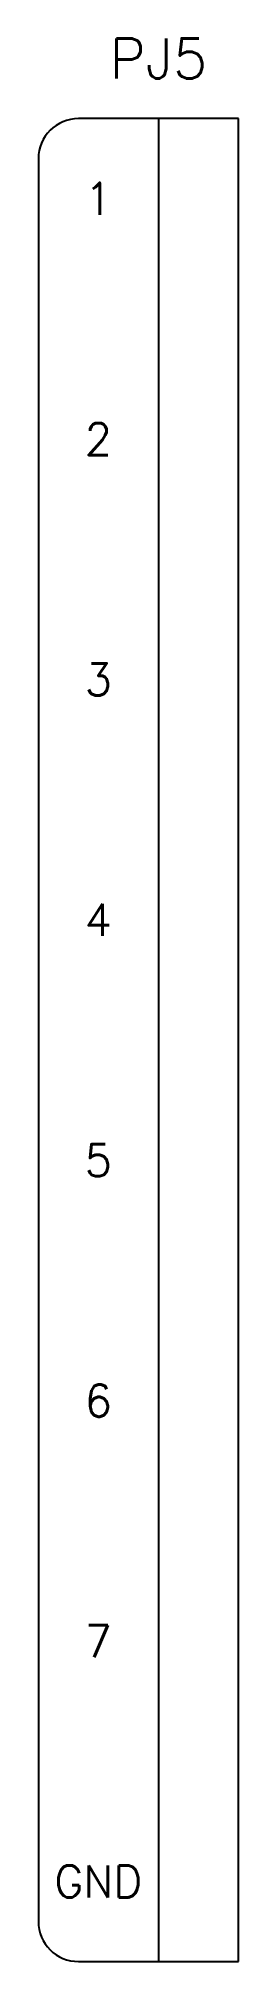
# Model space of a CAD drawing. Header units: inches. Extents: x 0 to 33.7, y 0 to 22.4.
# Drawn here: x 14.62 to 15.25, y 6.5 to 12.5 of the extents above; entities that cross this region are included whole.
import ezdxf
from ezdxf.enums import TextEntityAlignment as Align

# ---------------------------------------------------------------- set-up
doc = ezdxf.new("R2010")
doc.units = ezdxf.units.IN
doc.header["$MEASUREMENT"] = 0
for name, color, linetype in [('MISC', 2, 'Continuous'), ('SYMS', 7, 'Continuous'), ('TAGS', 52, 'Continuous'), ('TERMS', 6, 'Continuous'), ('TITLE', 7, 'Continuous')]:
    doc.layers.add(name, color=color, linetype=linetype)
doc.styles.add('ITALIC', font='ITALIC')
doc.styles.add('LOGO', font='arialbi.ttf')
doc.styles.add('SIMPLEX', font='SIMPLEX')
doc.styles.add('WD', font='romans.shx')

# ---------------------------------------------------------------- blocks, each defined once
blk = doc.blocks.new('HCN1_1PJ_B86')
at = {"layer": 'SYMS'}
for p, q in [((0.25, 0.25), (-0.25, 0.25)), ((0, 0.25), (0, -5.5)), ((0.25, -5.5), (0.25, 0.25)), ((-0.375, 0.125), (-0.375, -5.375)), ((-0.25, -5.5), (0.25, -5.5))]:
    blk.add_line(p, q, dxfattribs=at)
for centre, start, end in [((-0.25, 0.125), 90, 180), ((-0.25, -5.375), 180, 270)]:
    blk.add_arc(centre, 0.125, start, end, dxfattribs=at)
at = {"style": 'WD', "flags": 1}
blk.add_attdef('WD_JUMPERS', (0, 0), '', height=0.01, dxfattribs=at)
at = {"layer": 'SYMS', "style": 'WD', "width": 0.7}
for tag, p in [('INST', (-0.0062, 1.2498)), ('LOC', (-0.0062, 1.0802)), ('DESC1', (0, 0.9062)), ('DESC2', (0, 0.725)), ('DESC3', (0, 0.55))]:
    blk.add_attdef(tag, text='', height=0.125, dxfattribs=at).set_placement(p, align=Align.CENTER)
at = {"layer": 'SYMS', "style": 'WD'}
blk.add_attdef('TAG1', text='', height=0.125, dxfattribs=at).set_placement((0, 0.375), align=Align.CENTER)
at = {"layer": 'SYMS', "style": 'WD', "width": 0.8}
blk.add_attdef('XREF', (1, 0.375), '', height=0.125, dxfattribs=at)
at = {"layer": 'SYMS', "style": 'WD', "flags": 8}
for tag, p in [('TERMDESC01P', (-0.475, 0.05)), ('TERMDESC02P', (-0.475, -0.7)), ('TERMDESC03P', (-0.475, -1.45)), ('TERMDESC04P', (-0.475, -2.2)), ('TERMDESC05P', (-0.475, -2.95)), ('TERMDESC06P', (-0.475, -3.7)), ('TERMDESC07P', (-0.475, -4.45)), ('TERMDESC08P', (-0.475, -5.2))]:
    blk.add_attdef(tag, text='', height=0.1, dxfattribs=at).set_placement(p, align=Align.RIGHT)
at = {"layer": 'SYMS', "style": 'WD'}
for tag, p, height, flags in [('ACE_FLAG', (0.0484, 0.1343), 0.01, 9), ('FAMILY', (0.0484, 0.1211), 0.01, 9), ('WDBLKNAM', (0.175, 0.125), 0.01, 9), ('TERMDESC01J', (0.35, 0.05), 0.1, 8), ('GENDER', (0.1093, 0.0795), 0.01, 9), ('X4TERM01P', (-0.375, 0), 0.01, 1), ('X1TERM01J', (0.25, 0), 0.01, 1), ('TERMDESC02J', (0.35, -0.7), 0.1, 8), ('X4TERM02P', (-0.375, -0.75), 0.01, 1), ('X1TERM02J', (0.25, -0.75), 0.01, 1), ('TERMDESC03J', (0.35, -1.45), 0.1, 8), ('X4TERM03P', (-0.375, -1.5), 0.01, 1), ('X1TERM03J', (0.25, -1.5), 0.01, 1), ('TERMDESC04J', (0.35, -2.2), 0.1, 8), ('X4TERM04P', (-0.375, -2.25), 0.01, 1), ('X1TERM04J', (0.25, -2.25), 0.01, 1), ('TERMDESC05J', (0.35, -2.95), 0.1, 8), ('X4TERM05P', (-0.375, -3), 0.01, 1), ('X1TERM05J', (0.25, -3), 0.01, 1), ('TERMDESC06J', (0.35, -3.7), 0.1, 8), ('X4TERM06P', (-0.375, -3.75), 0.01, 1), ('X1TERM06J', (0.25, -3.75), 0.01, 1), ('TERMDESC07J', (0.35, -4.45), 0.1, 8), ('X4TERM07P', (-0.375, -4.5), 0.01, 1), ('X1TERM07J', (0.25, -4.5), 0.01, 1), ('TERMDESC08J', (0.35, -5.2), 0.1, 8), ('X4TERM08P', (-0.375, -5.25), 0.01, 1), ('X1TERM08J', (0.25, -5.25), 0.01, 1), ('X8LINK', (0, -5.625), 0.01, 1)]:
    blk.add_attdef(tag, p, '', height=height, dxfattribs=dict(at, flags=flags))
at = {"layer": 'SYMS', "style": 'WD', "flags": 9}
for tag, p in [('ASSYCODE', (0.0458, 0.0647)), ('MFG', (0.0505, 0.0785)), ('CAT', (0.0525, 0.0979))]:
    blk.add_attdef(tag, text='', height=0.01, dxfattribs=at).set_placement(p, align=Align.CENTER)
at = {"layer": 'SYMS', "style": 'WD'}
for tag, flags, p in [('TERM01P', 8, (-0.188, 0)), ('TERM01J', 9, (0.125, 0)), ('TERM02P', 8, (-0.188, -0.75)), ('TERM02J', 9, (0.125, -0.75)), ('TERM03P', 8, (-0.188, -1.5)), ('TERM03J', 9, (0.125, -1.5)), ('TERM04P', 8, (-0.188, -2.25)), ('TERM04J', 9, (0.125, -2.25)), ('TERM05P', 8, (-0.188, -3)), ('TERM05J', 9, (0.125, -3)), ('TERM06P', 8, (-0.188, -3.75)), ('TERM06J', 9, (0.125, -3.75)), ('TERM07P', 8, (-0.188, -4.5)), ('TERM07J', 9, (0.125, -4.5)), ('TERM08P', 8, (-0.188, -5.25)), ('TERM08J', 9, (0.125, -5.25))]:
    blk.add_attdef(tag, text='', height=0.1, dxfattribs=dict(at, flags=flags)).set_placement(p, align=Align.MIDDLE_CENTER)
for tag, p in [('X4_TINY_DOT_DONT_REMOVE_01P', (-0.375, 0)), ('X1_TINY_DOT_DONT_REMOVE_01J', (0.25, 0)), ('X4_TINY_DOT_DONT_REMOVE_02P', (-0.375, -0.75)), ('X1_TINY_DOT_DONT_REMOVE_02J', (0.25, -0.75)), ('X4_TINY_DOT_DONT_REMOVE_03P', (-0.375, -1.5)), ('X1_TINY_DOT_DONT_REMOVE_03J', (0.25, -1.5)), ('X4_TINY_DOT_DONT_REMOVE_04P', (-0.375, -2.25)), ('X1_TINY_DOT_DONT_REMOVE_04J', (0.25, -2.25)), ('X4_TINY_DOT_DONT_REMOVE_05P', (-0.375, -3)), ('X1_TINY_DOT_DONT_REMOVE_05J', (0.25, -3)), ('X4_TINY_DOT_DONT_REMOVE_06P', (-0.375, -3.75)), ('X1_TINY_DOT_DONT_REMOVE_06J', (0.25, -3.75)), ('X4_TINY_DOT_DONT_REMOVE_07P', (-0.375, -4.5)), ('X1_TINY_DOT_DONT_REMOVE_07J', (0.25, -4.5)), ('X4_TINY_DOT_DONT_REMOVE_08P', (-0.375, -5.25)), ('X1_TINY_DOT_DONT_REMOVE_08J', (0.25, -5.25))]:
    blk.add_attdef(tag, p, '', height=0.0001, dxfattribs=at)
at = {"layer": 'SYMS', "style": 'WD', "flags": 8}
for tag, p in [('X4WIRE01P', (-0.475, -0.05)), ('X4WIRE02P', (-0.475, -0.8)), ('X4WIRE03P', (-0.475, -1.55)), ('X4WIRE04P', (-0.475, -2.3)), ('X4WIRE05P', (-0.475, -3.05)), ('X4WIRE06P', (-0.475, -3.8)), ('X4WIRE07P', (-0.475, -4.55)), ('X4WIRE08P', (-0.475, -5.3))]:
    blk.add_attdef(tag, text='', height=0.1, dxfattribs=at).set_placement(p, align=Align.TOP_RIGHT)
for tag, p in [('X1WIRE01J', (0.35, -0.05)), ('X1WIRE02J', (0.35, -0.8)), ('X1WIRE03J', (0.35, -1.55)), ('X1WIRE04J', (0.35, -2.3)), ('X1WIRE05J', (0.35, -3.05)), ('X1WIRE06J', (0.35, -3.8)), ('X1WIRE07J', (0.35, -4.55)), ('X1WIRE08J', (0.35, -5.3))]:
    blk.add_attdef(tag, text='', height=0.1, dxfattribs=at).set_placement(p, align=Align.TOP_LEFT)
blk = doc.blocks.new('ACE Ascent D')
for p, q in [((33.4688, 22.4271), (0, 22.4271)), ((0, 22.4271), (0, 0)), ((25.2188, 22.4271), (25.2188, 21.6771)), ((33.4688, 0), (33.4688, 22.4271)), ((33.4688, 0), (33.4688, 22.4271)), ((25.2188, 22.0521), (33.4688, 22.0521)), ((25.9688, 21.6771), (25.9688, 22.0521)), ((26.5388, 21.6771), (26.5388, 22.0521)), ((30.6488, 21.6771), (30.6488, 22.0521)), ((31.9688, 21.6771), (31.9688, 22.0521)), ((25.2188, 21.6771), (33.4688, 21.6771)), ((27.0938, 2.7369), (33.4688, 2.7369)), ((27.0938, 0), (27.0938, 2.7369)), ((27.0938, 1.9569), (33.4688, 1.9569)), ((23.7338, 1.14), (27.0938, 1.14)), ((23.7338, 0), (23.7338, 1.14)), ((25.4138, 0), (25.4138, 1.14)), ((27.0938, 0.945), (33.4688, 0.945)), ((27.6638, 0.375), (27.6638, 0.945)), ((29.3438, 0.375), (29.3438, 0.945)), ((32.8988, 0.375), (32.8988, 0.945)), ((23.7338, 0.57), (27.0938, 0.57)), ((27.0938, 0.375), (33.4688, 0.375)), ((28.5938, 0), (28.5938, 0.375)), ((30.6345, 0), (30.6345, 0.375)), ((0, 0), (33.4688, 0))]:
    blk.add_line(p, q)
for s, p in [('REVISIONS', (29.2841, 22.1758)), ('ZONE', (25.3818, 21.8125)), ('REV', (26.0889, 21.8125)), ('DESCRIPTION', (28.0418, 21.8125)), ('DATE', (31.1403, 21.8125)), ('APPROVED', (32.3309, 21.8125)), ('ENGINEER', (23.9134, 0.9688)), ('CHECKED BY', (25.5934, 0.9688)), ('SIZE', (27.2256, 0.7738)), ('FSCM NO.', (27.7671, 0.7738)), ('DWG NO.', (29.4503, 0.7738)), ('REV', (33.0195, 0.7738)), ('JOB NO', (23.9134, 0.3988)), ('DRAWN BY', (25.5808, 0.3988)), ('SCALE', (27.1722, 0.1387)), ('DATE', (28.6722, 0.1387)), ('SHEET', (30.7137, 0.1387))]:
    blk.add_text(s, height=0.0975).set_placement(p)
at = {"style": 'LOGO'}
blk.add_text('ASCENT - Center for Technical Knowledge', height=0.1875, dxfattribs=at).set_placement((27.3188, 2.2775))
at = {"layer": 'TITLE', "style": 'SIMPLEX'}
blk.add_text('CAD DWG FILE', height=0.0625, rotation=90, dxfattribs=at).set_placement((33.6771, 0.849))
at = {"layer": 'TITLE', "style": 'ITALIC'}
blk.add_text('OF', height=0.1875, dxfattribs=at).set_placement((32.1733, 0.1756), align=Align.MIDDLE_CENTER)
at = {"layer": 'TITLE', "style": 'SIMPLEX'}
blk.add_attdef('CAD#', (33.7005, 1.6767), '', height=0.0938, rotation=90, dxfattribs=at)
at = {"layer": 'TITLE', "style": 'ITALIC'}
for tag, height, p in [('TITLE#1', 0.125, (30.2813, 1.7545)), ('TITLE#2', 0.125, (30.2813, 1.5521)), ('TITLE#3', 0.125, (30.2813, 1.3498)), ('TITLE#4', 0.125, (30.2813, 1.1474)), ('DWG#', 0.2, (31.1213, 0.66)), ('SH#', 0.2, (31.5409, 0.1875)), ('SHTS', 0.2, (32.9205, 0.1875))]:
    blk.add_attdef(tag, text='', height=height, dxfattribs=at).set_placement(p, align=Align.MIDDLE_CENTER)
at = {"layer": 'TITLE'}
for tag, p, style in [('ENGINEER', (24.4055, 0.6642), 'ITALIC'), ('CHKDBY', (26.0228, 0.6645), 'ITALIC'), ('JOB#', (24.6323, 0.0925), 'ITALIC'), ('DRAWNBY', (26.0928, 0.0925), 'ITALIC'), ('SCALE', (27.7423, 0.1387), 'SIMPLEX'), ('DATE', (29.1521, 0.1387), 'SIMPLEX')]:
    blk.add_attdef(tag, p, '', height=0.0975, dxfattribs=dict(at, style=style))
at = {"layer": 'TITLE', "flags": 9}
blk.add_attdef('WD_TB', (27.182, -0.2073), '', height=0.125, dxfattribs=at)

msp = doc.modelspace()

# ---------------------------------------------------------------- block references
ref = msp.add_blockref('ACE Ascent D', (0, 0))
ref.add_attrib('SHTS', '03', dxfattribs={"layer": 'MISC', "color": 1, "height": 0.2, "style": 'ITALIC'}).set_placement((32.9205, 0.1875), align=Align.MIDDLE_CENTER)
ref.add_attrib('TITLE#4', 'Practice 2', dxfattribs={"layer": 'MISC', "color": 1, "height": 0.125, "style": 'ITALIC'}).set_placement((30.2813, 1.1474), align=Align.MIDDLE_CENTER)
ref.add_attrib('TITLE#3', 'Project', dxfattribs={"layer": 'MISC', "color": 1, "height": 0.125, "style": 'ITALIC'}).set_placement((30.2813, 1.3498), align=Align.MIDDLE_CENTER)
ref.add_attrib('TITLE#2', 'AUTOCAD ELECTRICAL', dxfattribs={"layer": 'MISC', "color": 1, "height": 0.125, "style": 'ITALIC'}).set_placement((30.2813, 1.5521), align=Align.MIDDLE_CENTER)
ref.add_attrib('CAD#', 'C:\\Users\\Feliu\\Documents\\Acade 2024\\AeData\\Proj\\Autocad Electrical\\LINKEDIN\\11 Using Point To Point Wiring\\PROJECT003\\Point_to_point_02.dwg', (33.7005, 1.6767), dxfattribs={"layer": 'MISC', "color": 1, "height": 0.09375, "rotation": 90, "style": 'SIMPLEX'})
ref.add_attrib('TITLE#1', 'LINKEDIN', dxfattribs={"layer": 'MISC', "color": 1, "height": 0.125, "style": 'ITALIC'}).set_placement((30.2813, 1.7545), align=Align.MIDDLE_CENTER)
ref = msp.add_blockref('HCN1_1PJ_B86', (15, 12))
ref.add_attrib('TERM01P', '1', dxfattribs={"layer": 'TERMS', "height": 0.1, "style": 'WD', "flags": 8}).set_placement((14.812, 12), align=Align.MIDDLE_CENTER)
ref.add_attrib('X1_TINY_DOT_DONT_REMOVE_01J', '.', (15.25, 12), dxfattribs={"layer": 'MISC', "color": 7, "height": 0.0001, "style": 'WD'})
ref.add_attrib('X4_TINY_DOT_DONT_REMOVE_01P', '.', (14.625, 12), dxfattribs={"layer": 'MISC', "color": 7, "height": 0.0001, "style": 'WD'})
ref.add_attrib('TAG1', 'PJ5', dxfattribs={"layer": 'TAGS', "height": 0.125, "style": 'WD'}).set_placement((15, 12.375), align=Align.CENTER)
ref.add_attrib('TERM02P', '2', dxfattribs={"layer": 'TERMS', "height": 0.1, "style": 'WD', "flags": 8}).set_placement((14.812, 11.25), align=Align.MIDDLE_CENTER)
ref.add_attrib('X1_TINY_DOT_DONT_REMOVE_02J', '.', (15.25, 11.25), dxfattribs={"layer": 'MISC', "color": 7, "height": 0.0001, "style": 'WD'})
ref.add_attrib('X4_TINY_DOT_DONT_REMOVE_02P', '.', (14.625, 11.25), dxfattribs={"layer": 'MISC', "color": 7, "height": 0.0001, "style": 'WD'})
ref.add_attrib('TERM03P', '3', dxfattribs={"layer": 'TERMS', "height": 0.1, "style": 'WD', "flags": 8}).set_placement((14.812, 10.5), align=Align.MIDDLE_CENTER)
ref.add_attrib('X1_TINY_DOT_DONT_REMOVE_03J', '.', (15.25, 10.5), dxfattribs={"layer": 'MISC', "color": 7, "height": 0.0001, "style": 'WD'})
ref.add_attrib('X4_TINY_DOT_DONT_REMOVE_03P', '.', (14.625, 10.5), dxfattribs={"layer": 'MISC', "color": 7, "height": 0.0001, "style": 'WD'})
ref.add_attrib('TERM04P', '4', dxfattribs={"layer": 'TERMS', "height": 0.1, "style": 'WD', "flags": 8}).set_placement((14.812, 9.75), align=Align.MIDDLE_CENTER)
ref.add_attrib('X1_TINY_DOT_DONT_REMOVE_04J', '.', (15.25, 9.75), dxfattribs={"layer": 'MISC', "color": 7, "height": 0.0001, "style": 'WD'})
ref.add_attrib('X4_TINY_DOT_DONT_REMOVE_04P', '.', (14.625, 9.75), dxfattribs={"layer": 'MISC', "color": 7, "height": 0.0001, "style": 'WD'})
ref.add_attrib('TERM05P', '5', dxfattribs={"layer": 'TERMS', "height": 0.1, "style": 'WD', "flags": 8}).set_placement((14.812, 9), align=Align.MIDDLE_CENTER)
ref.add_attrib('X1_TINY_DOT_DONT_REMOVE_05J', '.', (15.25, 9), dxfattribs={"layer": 'MISC', "color": 7, "height": 0.0001, "style": 'WD'})
ref.add_attrib('X4_TINY_DOT_DONT_REMOVE_05P', '.', (14.625, 9), dxfattribs={"layer": 'MISC', "color": 7, "height": 0.0001, "style": 'WD'})
ref.add_attrib('TERM06P', '6', dxfattribs={"layer": 'TERMS', "height": 0.1, "style": 'WD', "flags": 8}).set_placement((14.812, 8.25), align=Align.MIDDLE_CENTER)
ref.add_attrib('X1_TINY_DOT_DONT_REMOVE_06J', '.', (15.25, 8.25), dxfattribs={"layer": 'MISC', "color": 7, "height": 0.0001, "style": 'WD'})
ref.add_attrib('X4_TINY_DOT_DONT_REMOVE_06P', '.', (14.625, 8.25), dxfattribs={"layer": 'MISC', "color": 7, "height": 0.0001, "style": 'WD'})
ref.add_attrib('TERM07P', '7', dxfattribs={"layer": 'TERMS', "height": 0.1, "style": 'WD', "flags": 8}).set_placement((14.812, 7.5), align=Align.MIDDLE_CENTER)
ref.add_attrib('X1_TINY_DOT_DONT_REMOVE_07J', '.', (15.25, 7.5), dxfattribs={"layer": 'MISC', "color": 7, "height": 0.0001, "style": 'WD'})
ref.add_attrib('X4_TINY_DOT_DONT_REMOVE_07P', '.', (14.625, 7.5), dxfattribs={"layer": 'MISC', "color": 7, "height": 0.0001, "style": 'WD'})
ref.add_attrib('TERM08P', 'GND', dxfattribs={"layer": 'TERMS', "height": 0.1, "style": 'WD', "flags": 8}).set_placement((14.812, 6.75), align=Align.MIDDLE_CENTER)
ref.add_attrib('X1_TINY_DOT_DONT_REMOVE_08J', '.', (15.25, 6.75), dxfattribs={"layer": 'MISC', "color": 7, "height": 0.0001, "style": 'WD'})
ref.add_attrib('X4_TINY_DOT_DONT_REMOVE_08P', '.', (14.625, 6.75), dxfattribs={"layer": 'MISC', "color": 7, "height": 0.0001, "style": 'WD'})

doc.saveas('drawing.dxf')
